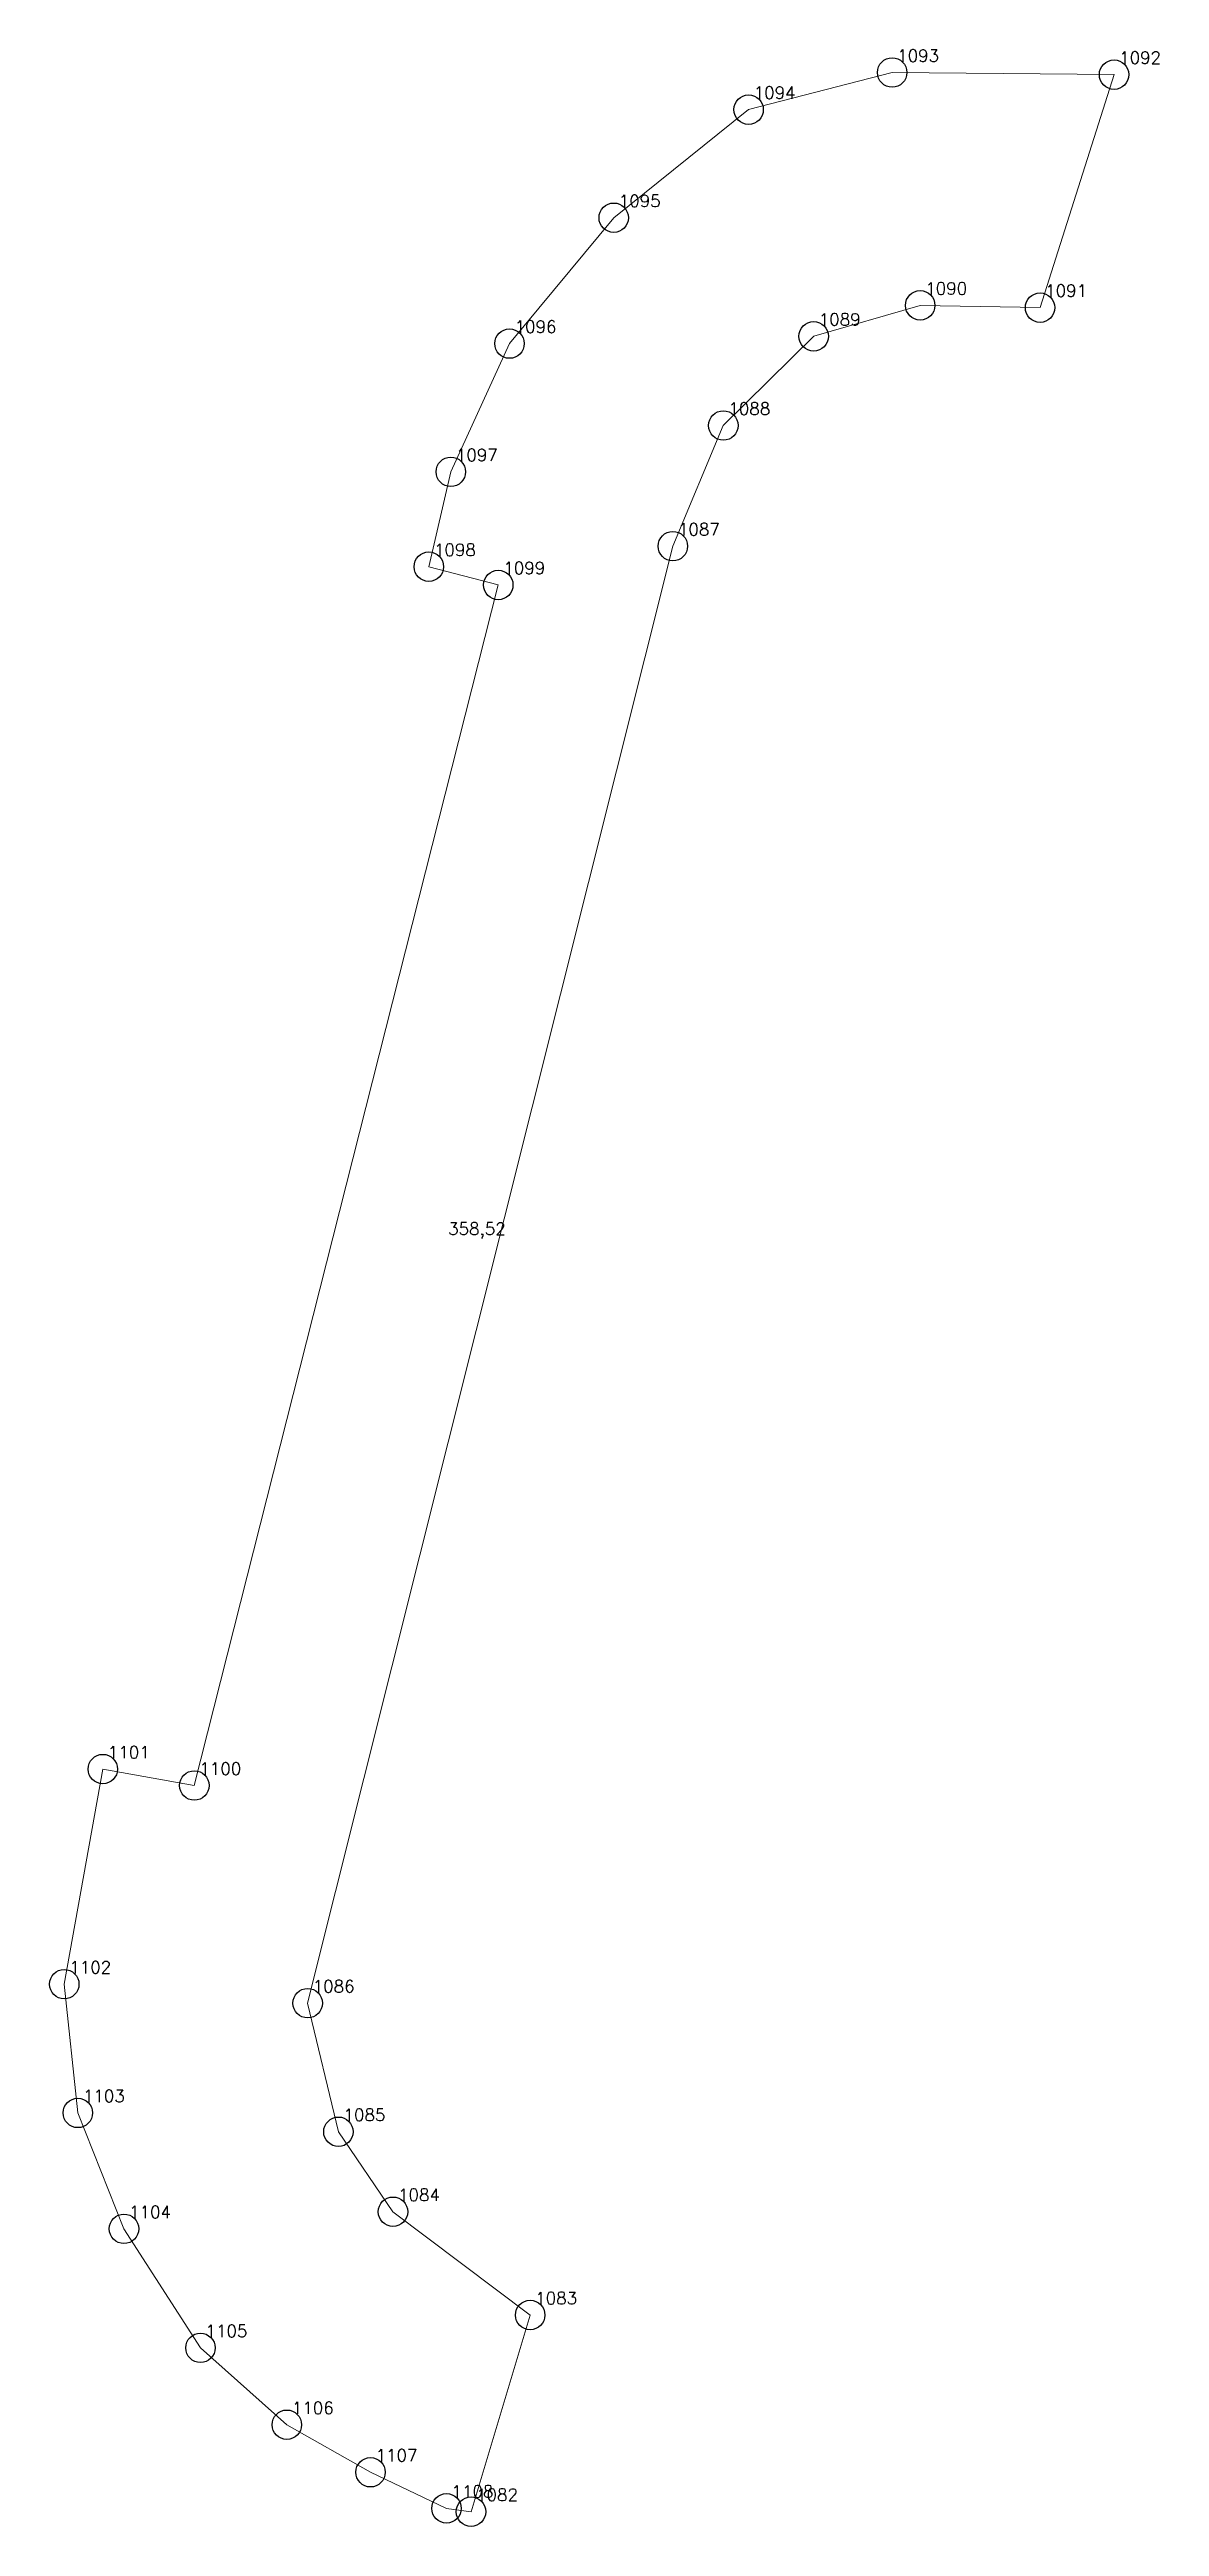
# Model space of a CAD drawing. Extents: x 1390459 to 1399082, y 355064 to 360767.
# Drawn here: x 1394578.3 to 1394606.6, y 360062.6 to 360125.7 of the extents above; entities that cross this region are included whole.
import ezdxf

# ---------------------------------------------------------------- set-up
doc = ezdxf.new("R2010")
doc.units = 0
doc.header["$PDMODE"] = 33
doc.header["$PDSIZE"] = 0.75
doc.layers.add('9 - ценная историческая застройка советский период', color=7, linetype='Continuous')
doc.styles.get("Standard").update_dxf_attribs({"font": 'simplex.shx'})

msp = doc.modelspace()

# ---------------------------------------------------------------- texts
at = {"layer": '9 - ценная историческая застройка советский период', "color": 7}
for s, p in [('1093', (1394599.914, 360125.363)), ('1092', (1394605.566, 360125.31)), ('1094', (1394596.259, 360124.42)), ('1095', (1394592.825, 360121.666)), ('1090', (1394600.629, 360119.435)), ('1091', (1394603.682, 360119.378)), ('1096', (1394590.171, 360118.462)), ('1089', (1394597.916, 360118.647)), ('1088', (1394595.615, 360116.378)), ('1097', (1394588.676, 360115.198)), ('1087', (1394594.331, 360113.305)), ('1098', (1394588.117, 360112.782)), ('1099', (1394589.884, 360112.318)), ('358,52', (1394588.479, 360095.499)), ('1101', (1394579.813, 360082.172)), ('1100', (1394582.144, 360081.755)), ('1102', (1394578.832, 360076.696)), ('1086', (1394585.03, 360076.213)), ('1103', (1394579.179, 360073.42)), ('1085', (1394585.814, 360072.94)), ('1084', (1394587.203, 360070.904)), ('1104', (1394580.354, 360070.467)), ('1083', (1394590.696, 360068.273)), ('1105', (1394582.3, 360067.437)), ('1106', (1394584.5, 360065.48)), ('1107', (1394586.632, 360064.271)), ('1108', (1394588.565, 360063.352)), ('1082', (1394589.19, 360063.266))]:
    msp.add_text(s, height=0.3111, dxfattribs=at).set_placement(p)

# ---------------------------------------------------------------- linework, layer by layer
at = {"layer": '9 - ценная историческая застройка советский период', "color": 7, "lineweight": 20}
msp.add_lwpolyline([(1394589.061, 360062.992), (1394588.436, 360063.078), (1394586.503, 360063.997), (1394584.371, 360065.206), (1394582.171, 360067.163), (1394580.224, 360070.193), (1394579.05, 360073.145), (1394578.703, 360076.422), (1394579.684, 360081.898), (1394582.015, 360081.481), (1394589.755, 360112.044), (1394587.988, 360112.508), (1394588.546, 360114.924), (1394590.041, 360118.188), (1394592.696, 360121.392), (1394596.13, 360124.145), (1394599.785, 360125.089), (1394605.437, 360125.036), (1394603.552, 360119.103), (1394600.5, 360119.161), (1394597.787, 360118.373), (1394595.486, 360116.104), (1394594.202, 360113.031), (1394584.901, 360075.939), (1394585.685, 360072.665), (1394587.074, 360070.629), (1394590.567, 360067.999), (1394589.061, 360062.992)], close=True, dxfattribs=at)
at = {"layer": '9 - ценная историческая застройка советский период'}
for p in [(1394599.785, 360125.089), (1394605.437, 360125.036), (1394596.13, 360124.145), (1394592.696, 360121.392), (1394600.5, 360119.161), (1394603.552, 360119.103), (1394590.041, 360118.188), (1394597.787, 360118.373), (1394595.486, 360116.104), (1394588.546, 360114.924), (1394587.988, 360112.508), (1394594.202, 360113.031), (1394589.755, 360112.044), (1394579.684, 360081.898), (1394582.015, 360081.481), (1394578.703, 360076.422), (1394584.901, 360075.939), (1394579.05, 360073.145), (1394585.685, 360072.665), (1394580.224, 360070.193), (1394587.074, 360070.629), (1394590.567, 360067.999), (1394582.171, 360067.163), (1394584.371, 360065.206), (1394586.503, 360063.997), (1394588.436, 360063.078), (1394589.061, 360062.992)]:
    msp.add_point(p, dxfattribs=at)

msp.set_redraw_order([(e.dxf.handle, doc.entitydb.next_handle()) for e in msp.query("TEXT MTEXT ATTDEF DIMENSION ARC_DIMENSION")])  # texts and dimensions are drawn at this point

doc.saveas('drawing.dxf')
